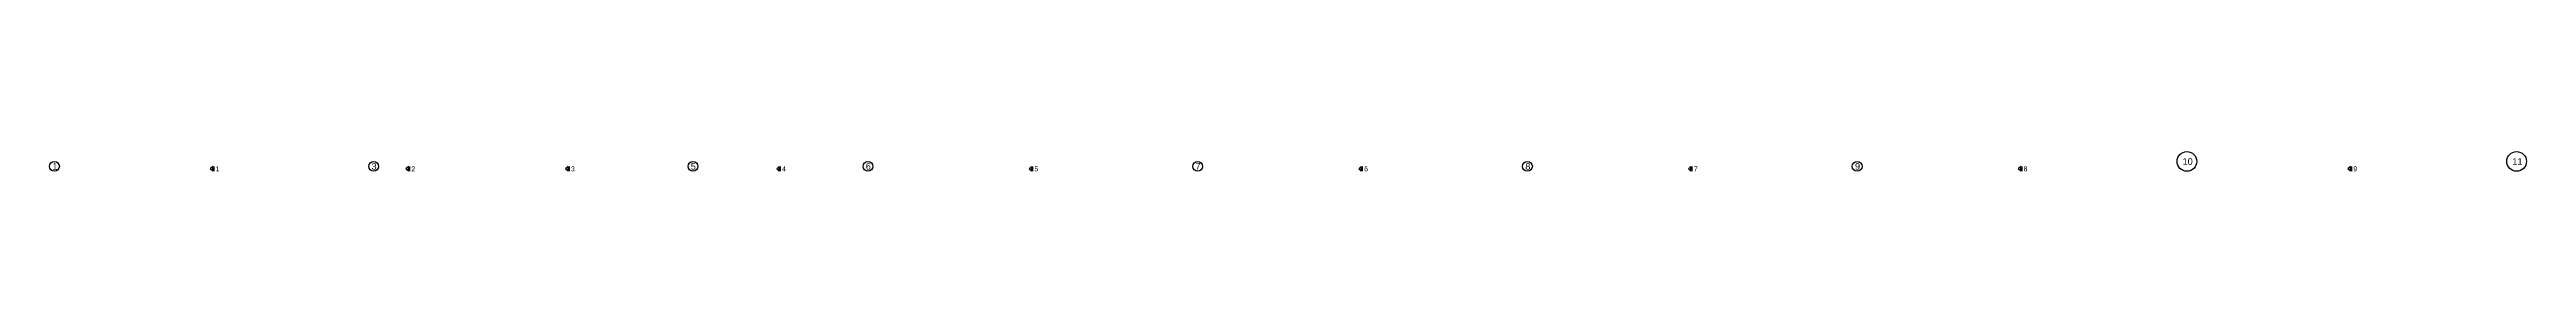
# Model space of a CAD drawing. Extents: x 0 to 98, y 3 to 248.
# Drawn here: x 40.1 to 77.89, y 221.53 to 221.83 of the extents above; entities that cross this region are included whole.
import ezdxf

# ---------------------------------------------------------------- set-up
doc = ezdxf.new("R2010")
doc.units = 0
for name, color, linetype in [('Axisline', 1, 'CONTINUOUS'), ('Axisline_Name', 2, 'CONTINUOUS'), ('SectionLine', 4, 'CONTINUOUS')]:
    doc.layers.add(name, color=color, linetype=linetype)
doc.styles.add('STRUDS_Arial', font='ARIAL.TTF', dxfattribs={"height": 0.04})

msp = doc.modelspace()

# ---------------------------------------------------------------- texts
at = {"layer": 'Axisline_Name', "style": 'STRUDS_Arial'}
for s, p in [('1', (40.147, 221.555)), ('3', (45.017, 221.555)), ('5', (49.887, 221.555)), ('6', (52.557, 221.555)), ('7', (57.587, 221.555)), ('8', (62.617, 221.555)), ('9', (67.647, 221.555)), ('10', (72.644, 221.63)), ('11', (77.674, 221.63))]:
    msp.add_text(s, height=0.1, dxfattribs=at).set_placement(p)
at = {"layer": 'SectionLine', "style": 'STRUDS_Arial'}
for s, p in [('1', (42.639, 221.53)), ('2', (45.624, 221.53)), ('3', (48.059, 221.53)), ('4', (51.279, 221.53)), ('5', (55.129, 221.53)), ('6', (60.159, 221.53)), ('7', (65.189, 221.53)), ('8', (70.219, 221.53)), ('9', (75.249, 221.53))]:
    msp.add_text(s, height=0.075, dxfattribs=at).set_placement(p)

# ---------------------------------------------------------------- linework, layer by layer
at = {"layer": 'Axisline'}
for centre, radius in [((72.71, 221.68), 0.15), ((77.74, 221.68), 0.15), ((40.18, 221.605), 0.075), ((45.05, 221.605), 0.075), ((49.92, 221.605), 0.075), ((52.59, 221.605), 0.075), ((57.62, 221.605), 0.075), ((62.65, 221.605), 0.075), ((67.68, 221.605), 0.075)]:
    msp.add_circle(centre, radius, dxfattribs=at)
at = {"layer": 'SectionLine'}
for p, q in [((42.595, 221.605), (42.5575, 221.568)), ((42.595, 221.53), (42.5575, 221.568)), ((42.595, 221.53), (42.595, 221.605)), ((42.615, 221.53), (42.615, 221.605)), ((45.58, 221.605), (45.5425, 221.568)), ((45.58, 221.53), (45.5425, 221.568)), ((45.58, 221.53), (45.58, 221.605)), ((45.6, 221.53), (45.6, 221.605)), ((48.015, 221.605), (47.9775, 221.568)), ((48.015, 221.53), (47.9775, 221.568)), ((48.015, 221.53), (48.015, 221.605)), ((48.035, 221.53), (48.035, 221.605)), ((51.235, 221.605), (51.1975, 221.568)), ((51.235, 221.53), (51.1975, 221.568)), ((51.235, 221.53), (51.235, 221.605)), ((51.255, 221.53), (51.255, 221.605)), ((55.085, 221.605), (55.0475, 221.568)), ((55.085, 221.53), (55.0475, 221.568)), ((55.085, 221.53), (55.085, 221.605)), ((55.105, 221.53), (55.105, 221.605)), ((60.115, 221.605), (60.0775, 221.568)), ((60.115, 221.53), (60.0775, 221.568)), ((60.115, 221.53), (60.115, 221.605)), ((60.135, 221.53), (60.135, 221.605)), ((65.145, 221.605), (65.1075, 221.568)), ((65.145, 221.53), (65.1075, 221.568)), ((65.145, 221.53), (65.145, 221.605)), ((65.165, 221.53), (65.165, 221.605)), ((70.175, 221.605), (70.1375, 221.568)), ((70.175, 221.53), (70.1375, 221.568)), ((70.175, 221.53), (70.175, 221.605)), ((70.195, 221.53), (70.195, 221.605)), ((75.205, 221.605), (75.1675, 221.568)), ((75.205, 221.53), (75.1675, 221.568)), ((75.205, 221.53), (75.205, 221.605)), ((75.225, 221.53), (75.225, 221.605))]:
    msp.add_line(p, q, dxfattribs=at)

msp.set_redraw_order([(e.dxf.handle, doc.entitydb.next_handle()) for e in msp.query("TEXT MTEXT ATTDEF DIMENSION ARC_DIMENSION")])  # texts and dimensions are drawn at this point

doc.saveas('drawing.dxf')
